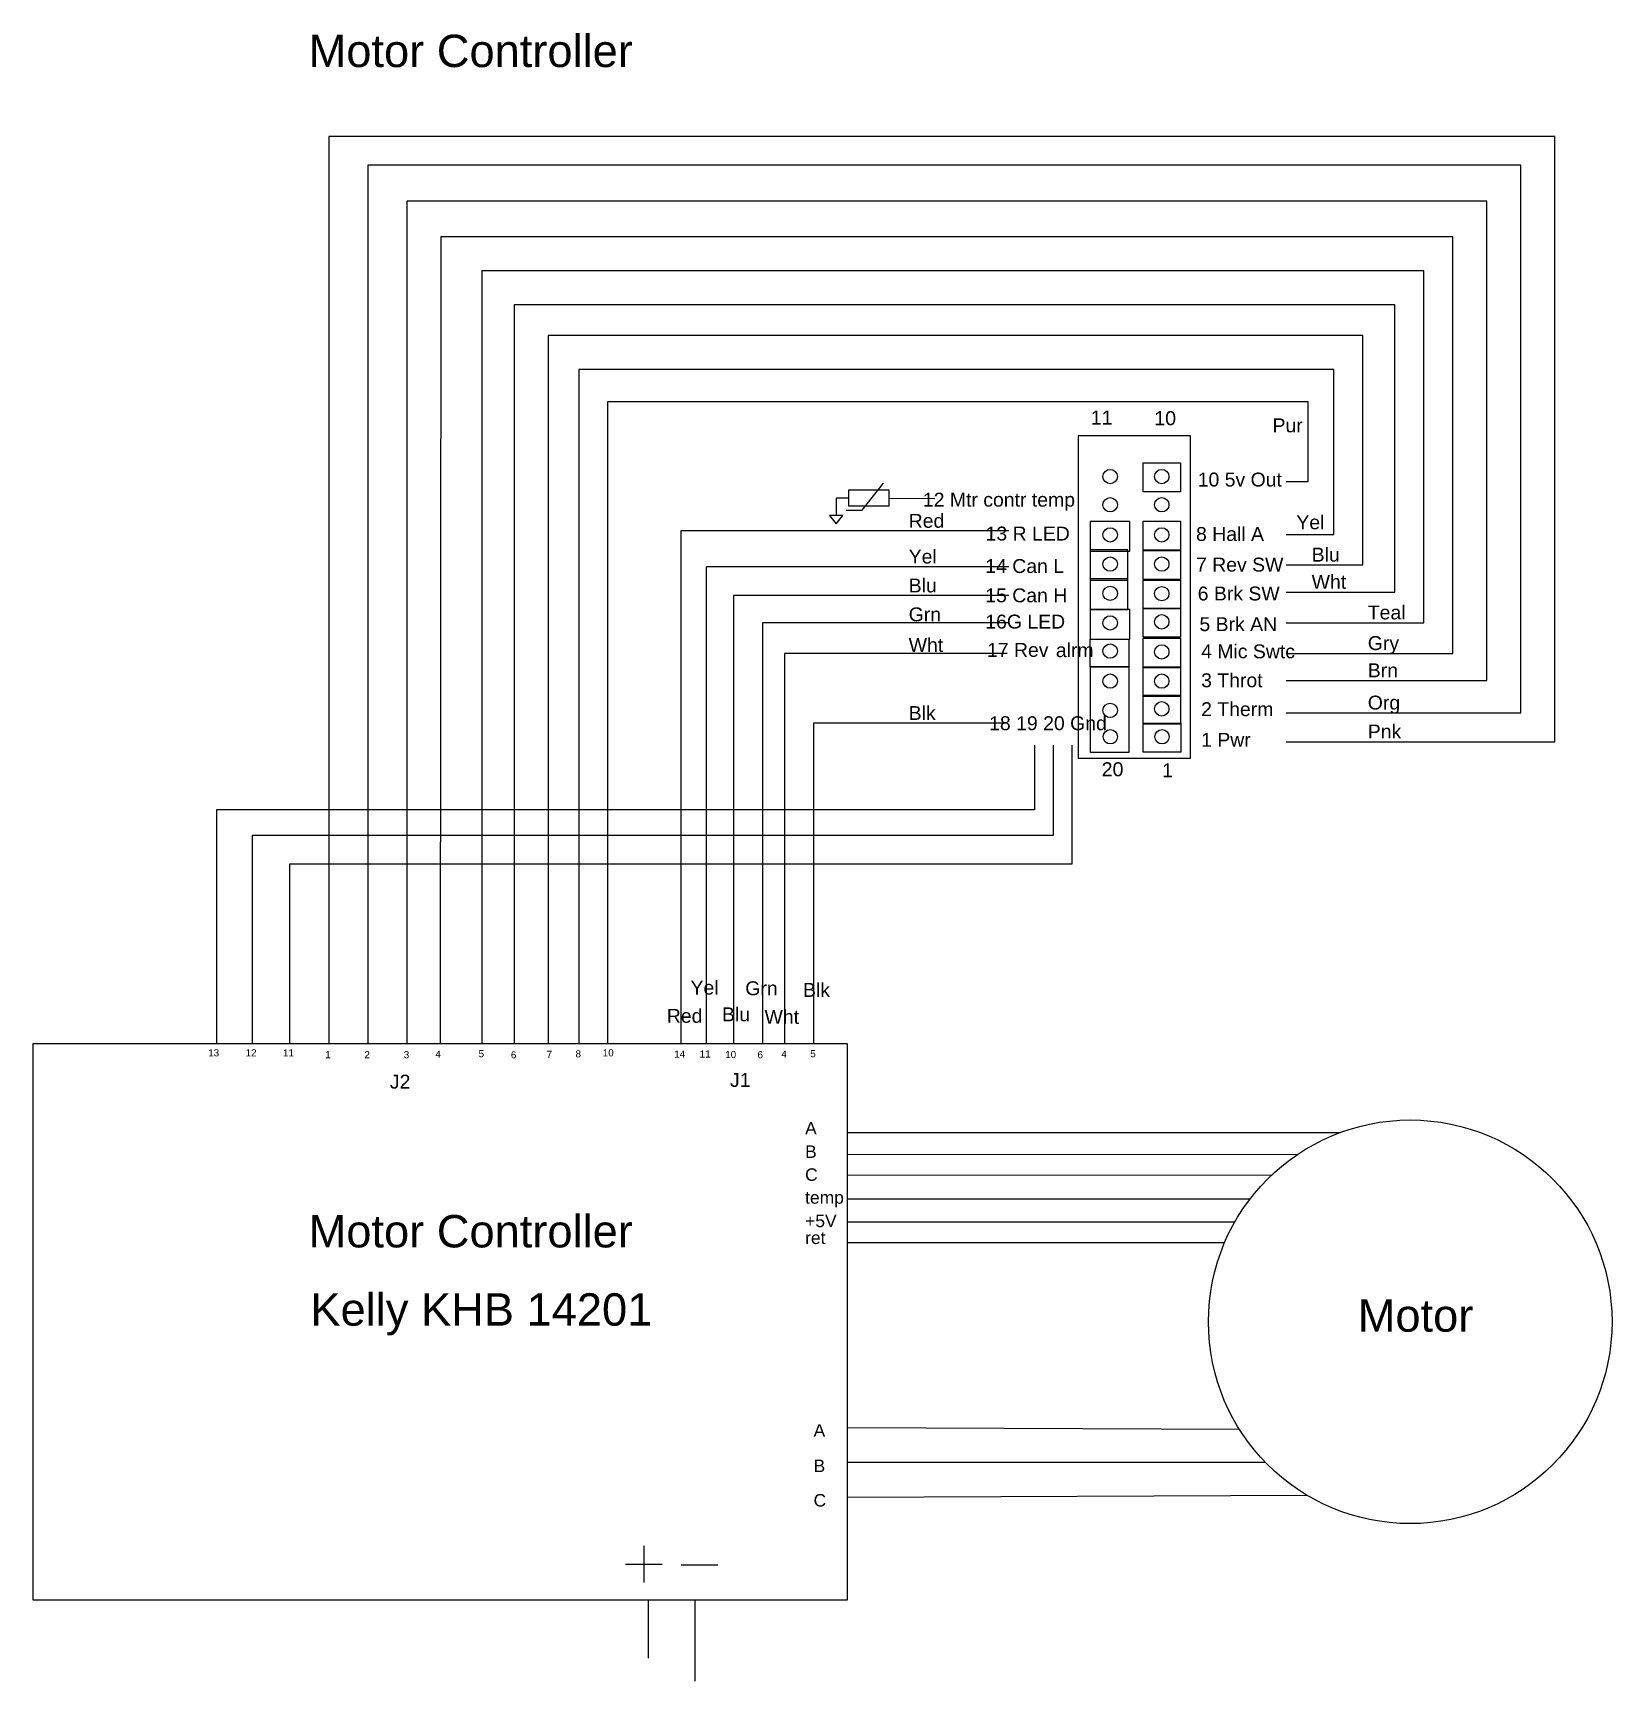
# Model space of a CAD drawing. Header units: inches. Extents: x -6006 to 7910, y 240 to 7918.
# Drawn here: x -442.5 to 21.8, y 1797.8 to 2282.3 of the extents above; entities that cross this region are included whole.
import ezdxf

# ---------------------------------------------------------------- set-up
doc = ezdxf.new("R2010")
doc.units = ezdxf.units.IN
doc.header["$MEASUREMENT"] = 0
doc.styles.get("Standard").update_dxf_attribs({"font": 'arial.ttf'})

msp = doc.modelspace()

# ---------------------------------------------------------------- texts
at = {"ltscale": 5}
for s, height, p in [('Motor Controller', 9.519, (-361.45, 2272.24)), ('A', 3.67, (-215.49, 1958.45)), ('B', 3.67, (-215.49, 1951.56)), ('C', 3.67, (-215.49, 1944.82)), ('temp', 3.675, (-215.49, 1938.09)), ('Motor Controller', 9.519, (-361.45, 1925.24)), ('+5V', 3.675, (-215.49, 1931.2)), ('ret', 3.675, (-215.49, 1926.24)), ('Kelly KHB 14201', 9.519, (-360.93, 1902.24)), ('Motor', 9.519, (-53.02, 1900.47)), ('A', 3.67, (-213, 1869.6)), ('B', 3.67, (-213, 1859.19)), ('C', 3.67, (-213, 1849.06))]:
    msp.add_text(s, height=height, dxfattribs=at).set_placement(p)
for s, height, p in [('11', 4.13, (-131.53, 2167.11)), ('10', 4.13, (-112.84, 2166.96)), ('Pur', 4.086, (-78.06, 2164.86)), ('10 5v Out', 4.086, (-100.06, 2148.93)), ('Red', 4.086, (-185.03, 2136.8)), ('8 Hall A', 4.086, (-100.56, 2132.93)), ('Yel', 4.086, (-71.06, 2136.36)), ('Yel', 4.086, (-185.03, 2126.3)), ('7 Rev SW', 4.086, (-100.56, 2123.93)), ('Blu', 4.086, (-66.56, 2126.86)), ('Blu', 4.086, (-185.03, 2117.8)), ('Wht', 4.086, (-66.56, 2118.86)), ('6 Brk SW', 4.086, (-100.06, 2115.43)), ('Grn', 4.086, (-185.03, 2109.3)), ('Teal', 4.086, (-50.06, 2109.86)), ('5 Brk AN', 4.086, (-99.56, 2106.43)), ('Wht', 4.086, (-185.03, 2100.3)), ('17 Rev', 4.086, (-162.02, 2098.85)), ('alrm', 4.086, (-141.77, 2098.77)), ('4 Mic Swtc', 4.086, (-99.06, 2098.43)), ('Gry', 4.086, (-50.06, 2100.86)), ('3 Throt', 4.086, (-99.06, 2089.93)), ('Brn', 4.086, (-50.06, 2092.86)), ('Blk', 4.086, (-185.03, 2080.3)), ('2 Therm', 4.086, (-99.06, 2081.43)), ('Org', 4.086, (-50.06, 2083.36)), ('18 19 20 Gnd', 4.0863, (-161.38, 2077.3)), ('Pnk', 4.086, (-50.06, 2074.86)), ('1 Pwr', 4.086, (-99.06, 2072.43)), ('20', 4.13, (-128.31, 2063.74)), ('1', 4.13, (-110.54, 2063.43)), ('Yel', 4.086, (-249.17, 1999.57)), ('Grn', 4.086, (-233.08, 1999.38)), ('Blk', 4.086, (-216.11, 1998.9)), ('Red', 4.086, (-256.15, 1991.27)), ('Blu', 4.086, (-239.92, 1991.72)), ('Wht', 4.086, (-227.41, 1990.97)), ('13', 2.084, (-390.99, 1981.41)), ('12', 2.084, (-379.99, 1981.41)), ('11', 2.084, (-368.99, 1981.41)), ('1', 2.08, (-356.56, 1980.86)), ('2', 2.08, (-345.06, 1980.86)), ('3', 2.08, (-333.49, 1980.85)), ('4', 2.08, (-324.21, 1981)), ('5', 2.08, (-311.49, 1981.16)), ('6', 2.08, (-301.99, 1980.81)), ('7', 2.08, (-291.49, 1980.96)), ('8', 2.08, (-282.99, 1981.11)), ('10', 2.084, (-274.99, 1981.41)), ('14', 2.084, (-253.99, 1981.02)), ('11', 2.084, (-246.49, 1981.07)), ('10', 2.084, (-238.99, 1980.91)), ('6', 2.08, (-229.49, 1980.85)), ('4', 2.08, (-222.49, 1981)), ('5', 2.08, (-213.99, 1981.16)), ('J2', 4.086, (-337.56, 1971.93)), ('J1', 4.086, (-237.56, 1972.43))]:
    msp.add_text(s, height=height).set_placement(p)
at = {"attachment_point": 1}
for s, insert, char_height, width in [('12 Mtr contr temp', (-180.86, 2147.1), 4.0863, 48.8106), ('13 R LED', (-162.42, 2137.14), 4.086, 33.7768), ('14 Can L', (-162.52, 2127.59), 4.086, 34.0774), ('15 Can H', (-162.52, 2118.98), 4.086, 28.0812), ('16G LED', (-162.52, 2111.26), 4.086, 25.6121)]:
    msp.add_mtext(s, dxfattribs=dict(at, insert=insert, char_height=char_height, width=width))

# ---------------------------------------------------------------- linework, layer by layer
for p, q in [((-5.06, 2243.36), (-344.06, 2243.36)), ((-344.06, 2243.36), (-344.06, 1985.11)), ((-5.06, 2082.36), (-5.06, 2243.36)), ((-74.06, 2082.36), (-5.06, 2082.36))]:
    msp.add_line(p, q)
at = {"ltscale": 20}
msp.add_line((-190.73, 2145.55), (-177.36, 2145.43), dxfattribs=at)
at = {"color": 1, "ltscale": 5}
for p, q in [((-203.05, 1959.03), (-58.09, 1959.05)), ((-203.05, 1952.6), (-70.68, 1952.61)), ((-203.05, 1946.52), (-78.29, 1946.53)), ((-203.05, 1939.56), (-84.6, 1939.57)), ((-203.05, 1932.77), (-89.12, 1932.78)), ((-203.05, 1926.69), (-92.14, 1926.7)), ((-261.67, 1821.63), (-261.67, 1804.5))]:
    msp.add_line(p, q, dxfattribs=at)
at = {"ltscale": 5}
for p, q in [((-203.05, 1959.03), (-203.05, 1959.03)), ((-203.05, 1872.28), (-87.81, 1871.79)), ((-80.15, 1862.05), (-203.05, 1862.05)), ((-203.05, 1851.81), (-67.93, 1852.39)), ((-262.91, 1837.51), (-262.91, 1826.72)), ((-268.31, 1832.11), (-257.51, 1832.11)), ((-251.92, 1831.95), (-241.13, 1831.95)), ((-247.94, 1821.63), (-247.94, 1797.77))]:
    msp.add_line(p, q, dxfattribs=at)
for points in [[(-74.06, 2073.86), (4.94, 2073.86), (4.94, 2251.86), (-355.56, 2251.86), (-355.56, 1985.11)], [(-74.06, 2091.86), (-15.06, 2091.86), (-15.06, 2232.86), (-332.56, 2232.86), (-332.56, 1985.11)], [(-74.06, 2099.86), (-25.06, 2099.86), (-25.06, 2222.36), (-322.56, 2222.36), (-322.78, 1985.11)], [(-74.06, 2108.86), (-33.56, 2108.86), (-33.56, 2212.36), (-310.56, 2212.36), (-310.56, 1985.11)], [(-74.06, 2117.86), (-42.06, 2117.86), (-42.06, 2202.36), (-301.06, 2202.36), (-301.06, 1985.11)], [(-74.06, 2125.86), (-51.56, 2125.86), (-51.56, 2193.36), (-291.06, 2193.36), (-291.06, 1985.11)], [(-74.06, 2134.86), (-60.06, 2134.86), (-60.06, 2183.36), (-282.06, 2183.36), (-282.06, 1985.11)], [(-74.06, 2150.36), (-67.56, 2150.36), (-67.56, 2173.86), (-273.56, 2173.86), (-273.56, 1985.11)], [(-155.56, 2135.86), (-252.06, 2135.86), (-252.06, 1985.11)], [(-155.56, 2125.36), (-244.56, 2125.36), (-244.56, 1985.11)], [(-155.56, 2116.86), (-236.56, 2116.86), (-236.56, 1985.11)], [(-155.56, 2108.86), (-228.06, 2108.86), (-228.06, 1985.11)], [(-156.06, 2099.86), (-221.56, 2099.86), (-221.56, 1985.11)], [(-156.06, 2079.36), (-213.06, 2079.36), (-213.06, 1985.11)], [(-148.06, 2072.86), (-148.06, 2053.86), (-388.56, 2053.86), (-388.56, 1985.11)], [(-142.56, 2072.86), (-142.56, 2046.36), (-378.06, 2046.36), (-378.06, 1985.11)], [(-137.06, 2072.86), (-137.06, 2037.86), (-367.06, 2037.86), (-367.06, 1985.11)]]:
    msp.add_lwpolyline(points)
at = {"color": 6, "ltscale": 5}
msp.add_lwpolyline([(-135.23, 2163.78), (-135.23, 2069.07), (-102.16, 2069.07), (-102.16, 2163.78)], close=True, dxfattribs=at)
for points in [[(-105.13, 2147.35), (-116.13, 2147.35), (-116.13, 2155.85), (-105.13, 2155.85)], [(-190.73, 2143.22), (-190.73, 2147.88), (-202.7, 2147.88), (-202.7, 2143.22)], [(-131.7, 2129.93), (-120.06, 2129.93), (-120.06, 2138.64), (-131.7, 2138.64)], [(-105.13, 2130.22), (-116.13, 2130.22), (-116.13, 2138.72), (-105.13, 2138.72)], [(-131.7, 2121.36), (-120.56, 2121.36), (-120.56, 2130.36), (-131.7, 2130.36)], [(-105.13, 2121.62), (-116.13, 2121.62), (-116.13, 2130.12), (-105.13, 2130.12)], [(-131.7, 2112.76), (-120.56, 2112.76), (-120.56, 2121.76), (-131.7, 2121.76)], [(-105.13, 2112.94), (-116.13, 2112.94), (-116.13, 2121.44), (-105.13, 2121.44)], [(-131.7, 2104.04), (-120.06, 2104.04), (-120.06, 2112.76), (-131.7, 2112.76)], [(-105.13, 2104.65), (-116.13, 2104.65), (-116.13, 2113.15), (-105.13, 2113.15)], [(-131.7, 2104.04), (-120.31, 2104.04), (-120.31, 2095.91), (-131.7, 2095.91)], [(-105.13, 2095.81), (-116.13, 2095.81), (-116.13, 2104.31), (-105.13, 2104.31)], [(-131.59, 2095.91), (-120.31, 2095.91), (-120.31, 2070.76), (-131.59, 2070.76)], [(-105.13, 2087.21), (-116.13, 2087.21), (-116.13, 2095.71), (-105.13, 2095.71)], [(-105.13, 2079.07), (-116.13, 2079.07), (-116.13, 2087.57), (-105.13, 2087.57)], [(-105.06, 2070.86), (-116.06, 2070.86), (-116.06, 2079.36), (-105.06, 2079.36)]]:
    msp.add_lwpolyline(points, close=True)
at = {"ltscale": 20}
msp.add_lwpolyline([(-203.38, 2141.93), (-198.72, 2141.93), (-192.4, 2149.92)], dxfattribs=at)
at = {"color": 3, "ltscale": 20}
msp.add_lwpolyline([(-202.7, 2145.55), (-206.36, 2145.55), (-206.36, 2140.43), (-208.36, 2140.43), (-206.36, 2137.93), (-204.36, 2140.43), (-206.36, 2140.43)], dxfattribs=at)
at = {"color": 5, "ltscale": 5}
msp.add_lwpolyline([(-442.5, 1821.63), (-203.05, 1821.63), (-203.05, 1985.11), (-442.5, 1985.11)], close=True, dxfattribs=at)
for centre in [(-125.8, 2151.85), (-110.63, 2151.85), (-125.8, 2143.56), (-110.63, 2143.56), (-125.8, 2134.72), (-110.63, 2134.72), (-125.8, 2126.12), (-110.63, 2126.12), (-125.8, 2117.52), (-110.63, 2117.44), (-125.8, 2108.84), (-110.63, 2109.15), (-125.8, 2100.55), (-110.63, 2100.31), (-125.8, 2091.71), (-110.63, 2091.71), (-125.8, 2083.11), (-110.63, 2083.57), (-125.74, 2075.36), (-110.56, 2075.36)]:
    msp.add_circle(centre, 2.11)
msp.add_circle((-37.58, 1903.37), 59.33, dxfattribs=at)

msp.set_redraw_order([(e.dxf.handle, doc.entitydb.next_handle()) for e in msp.query("TEXT MTEXT ATTDEF DIMENSION ARC_DIMENSION")])  # texts and dimensions are drawn at this point

doc.saveas('drawing.dxf')
